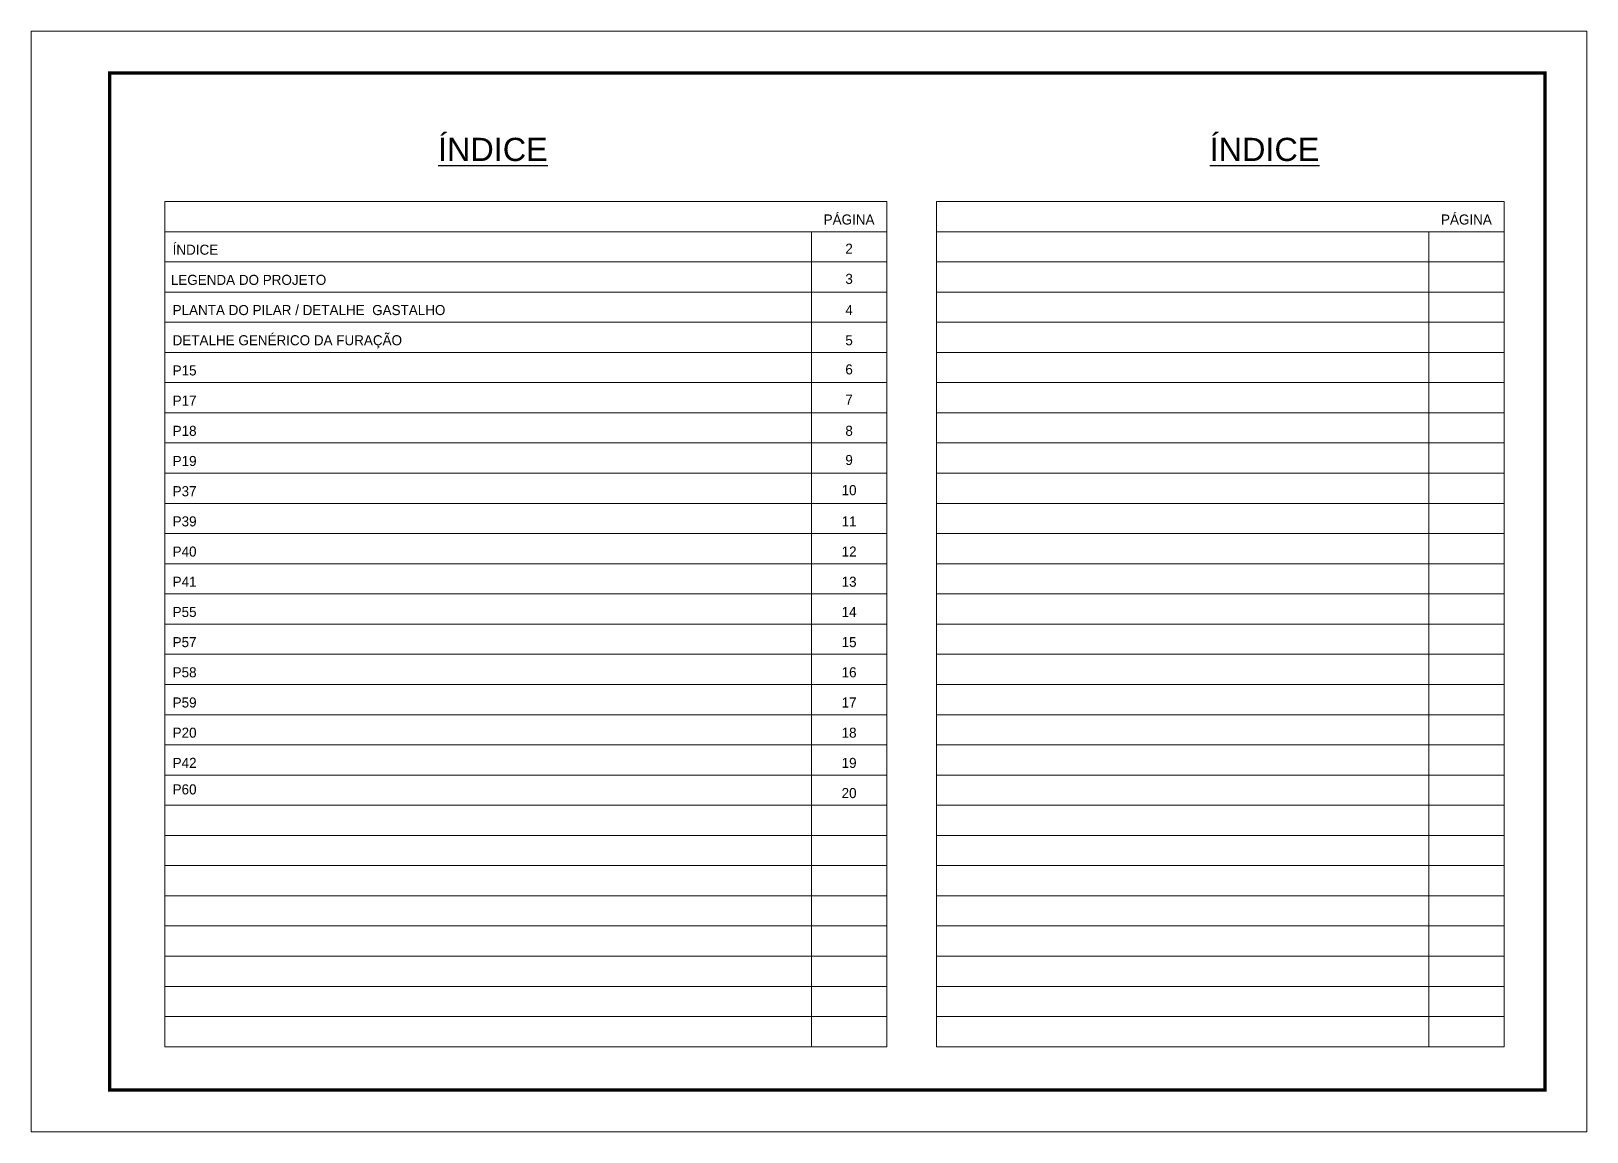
# Model space of a CAD drawing. Extents: x 1945 to 10875, y -3405 to 3369.
# Drawn here: x 3544 to 5029, y 1190 to 2240 of the extents above; entities that cross this region are included whole.
import ezdxf
from ezdxf.enums import TextEntityAlignment as Align

# ---------------------------------------------------------------- set-up
doc = ezdxf.new("R2010")
doc.units = 0
doc.layers.add('CARIMBO', color=255, linetype='Continuous', lineweight=9)
doc.layers.add('Folhas', color=255, linetype='Continuous', lineweight=9)
doc.styles.add('ARIAL', font='arial.ttf')
doc.styles.add('Tecnologia', font='')
doc.styles.get('Tecnologia').set_extended_font_data('Forgotten Futurist')

msp = doc.modelspace()

# ---------------------------------------------------------------- texts
at = {"color": 0, "linetype": 'Continuous', "ltscale": 5, "style": 'ARIAL'}
for p in [(3984.47, 2115.92), (4721.04, 2115.92)]:
    msp.add_text('%%UÍNDICE', height=22.118, dxfattribs=at).set_placement(p, align=Align.CENTER)
at = {"layer": 'CARIMBO', "style": 'Tecnologia'}
for s, height, p in [('PÁGINA', 9.599, (4324.47, 2055.32)), ('PÁGINA', 9.599, (4913.74, 2055.32)), ('2', 9.6, (4324.47, 2027.49)), ('3', 9.6, (4324.47, 1998.69)), ('4', 9.6, (4324.47, 1968.93)), ('5', 9.6, (4324.47, 1940.14)), ('6', 9.6, (4324.47, 1912.31)), ('7', 9.6, (4324.47, 1883.51)), ('8', 9.6, (4324.47, 1853.75)), ('9', 9.6, (4324.47, 1825.92)), ('10', 9.599, (4324.47, 1797.12)), ('11', 9.599, (4324.47, 1767.36)), ('12', 9.599, (4324.47, 1738.56)), ('13', 9.599, (4324.47, 1709.77)), ('14', 9.599, (4324.47, 1680.97)), ('15', 9.599, (4324.47, 1652.17)), ('16', 9.599, (4324.47, 1623.38)), ('17', 9.599, (4324.47, 1594.58)), ('18', 9.599, (4324.47, 1565.78)), ('19', 9.599, (4324.47, 1536.99)), ('20', 9.599, (4324.47, 1508.19))]:
    msp.add_text(s, height=height, dxfattribs=at).set_placement(p, align=Align.CENTER)
for s, height, p in [('ÍNDICE', 9.599, (3678.79, 2026.52)), ('LEGENDA DO PROJETO', 9.5987, (3677.08, 1997.73)), ('PLANTA DO PILAR / DETALHE  GASTALHO ', 9.5987, (3678.79, 1968.93)), ('DETALHE GENÉRICO DA FURAÇÃO', 9.5987, (3678.79, 1940.14)), ('P15', 9.599, (3678.79, 1911.34)), ('P17', 9.599, (3678.79, 1882.54)), ('P18', 9.599, (3678.79, 1853.75)), ('P19', 9.599, (3678.79, 1824.95)), ('P37', 9.599, (3678.79, 1796.15)), ('P39', 9.599, (3678.79, 1767.36)), ('P40', 9.599, (3678.79, 1738.56)), ('P41', 9.599, (3678.79, 1709.77)), ('P55', 9.599, (3678.79, 1680.97)), ('P57', 9.599, (3678.79, 1652.17)), ('P58', 9.599, (3678.79, 1623.38)), ('P59', 9.599, (3678.79, 1594.58)), ('P20', 9.599, (3678.79, 1565.78)), ('P42', 9.599, (3678.79, 1536.99)), ('P60', 9.599, (3678.79, 1511.7))]:
    msp.add_text(s, height=height, dxfattribs=at).set_placement(p)

# ---------------------------------------------------------------- linework, layer by layer
at = {"layer": 'CARIMBO'}
for p, q in [((3671.29, 2077.31), (4360.38, 2077.31)), ((3671.29, 2077.31), (3671.29, 1271.02)), ((4360.38, 2077.31), (4360.38, 1271.02)), ((4407.86, 2077.31), (4949.65, 2077.31)), ((4407.86, 2077.31), (4407.86, 1271.02)), ((4949.65, 2077.31), (4949.65, 1271.02)), ((3671.29, 2048.51), (4360.38, 2048.51)), ((4288.56, 2048.51), (4288.56, 1271.02)), ((4407.86, 2048.51), (4949.65, 2048.51)), ((4877.83, 2048.51), (4877.83, 1271.02)), ((3671.29, 2019.72), (4360.38, 2019.72)), ((4407.86, 2019.72), (4949.65, 2019.72)), ((3671.29, 1990.92), (4360.38, 1990.92)), ((4407.86, 1990.92), (4949.65, 1990.92)), ((3671.29, 1962.12), (4360.38, 1962.12)), ((4407.86, 1962.12), (4949.65, 1962.12)), ((3671.29, 1933.33), (4360.38, 1933.33)), ((4407.86, 1933.33), (4949.65, 1933.33)), ((3671.29, 1904.53), (4360.38, 1904.53)), ((4407.86, 1904.53), (4949.65, 1904.53)), ((3671.29, 1875.74), (4360.38, 1875.74)), ((4407.86, 1875.74), (4949.65, 1875.74)), ((3671.29, 1846.94), (4360.38, 1846.94)), ((4407.86, 1846.94), (4949.65, 1846.94)), ((3671.29, 1818.14), (4360.38, 1818.14)), ((4407.86, 1818.14), (4949.65, 1818.14)), ((3671.29, 1789.35), (4360.38, 1789.35)), ((4407.86, 1789.35), (4949.65, 1789.35)), ((3671.29, 1760.55), (4360.38, 1760.55)), ((4407.86, 1760.55), (4949.65, 1760.55)), ((3671.29, 1731.76), (4360.38, 1731.76)), ((4407.86, 1731.76), (4949.65, 1731.76)), ((3671.29, 1702.96), (4360.38, 1702.96)), ((4407.86, 1702.96), (4949.65, 1702.96)), ((3671.29, 1674.16), (4360.38, 1674.16)), ((4407.86, 1674.16), (4949.65, 1674.16)), ((3671.29, 1645.37), (4360.38, 1645.37)), ((4407.86, 1645.37), (4949.65, 1645.37)), ((3671.29, 1616.57), (4360.38, 1616.57)), ((4407.86, 1616.57), (4949.65, 1616.57)), ((3671.29, 1587.77), (4360.38, 1587.77)), ((4407.86, 1587.77), (4949.65, 1587.77)), ((3671.29, 1558.98), (4360.38, 1558.98)), ((4407.86, 1558.98), (4949.65, 1558.98)), ((3671.29, 1530.18), (4360.38, 1530.18)), ((4407.86, 1530.18), (4949.65, 1530.18)), ((3671.29, 1501.39), (4360.38, 1501.39)), ((4407.86, 1501.39), (4949.65, 1501.39)), ((3671.29, 1472.59), (4360.38, 1472.59)), ((4407.86, 1472.59), (4949.65, 1472.59)), ((3671.29, 1443.79), (4360.38, 1443.79)), ((4407.86, 1443.79), (4949.65, 1443.79)), ((3671.29, 1415), (4360.38, 1415)), ((4407.86, 1415), (4949.65, 1415)), ((3671.29, 1386.2), (4360.38, 1386.2)), ((4407.86, 1386.2), (4949.65, 1386.2)), ((3671.29, 1357.4), (4360.38, 1357.4)), ((4407.86, 1357.4), (4949.65, 1357.4)), ((3671.29, 1328.61), (4360.38, 1328.61)), ((4407.86, 1328.61), (4949.65, 1328.61)), ((3671.29, 1299.81), (4360.38, 1299.81)), ((4407.86, 1299.81), (4949.65, 1299.81)), ((3671.29, 1271.02), (4360.38, 1271.02)), ((4407.86, 1271.02), (4949.65, 1271.02))]:
    msp.add_line(p, q, dxfattribs=at)
at = {"layer": 'Folhas'}
msp.add_lwpolyline([(3543.71, 1189.8), (5028.71, 1189.8), (5028.71, 2239.8), (3543.71, 2239.8)], close=True, dxfattribs=at)
at = {"layer": 'Folhas', "color": 30, "const_width": 3}
msp.add_lwpolyline([(3618.71, 1229.8), (4988.71, 1229.8), (4988.71, 2199.8), (3618.71, 2199.8)], close=True, dxfattribs=at)

msp.set_redraw_order([(e.dxf.handle, doc.entitydb.next_handle()) for e in msp.query("TEXT MTEXT ATTDEF DIMENSION ARC_DIMENSION")])  # texts and dimensions are drawn at this point

doc.saveas('drawing.dxf')
